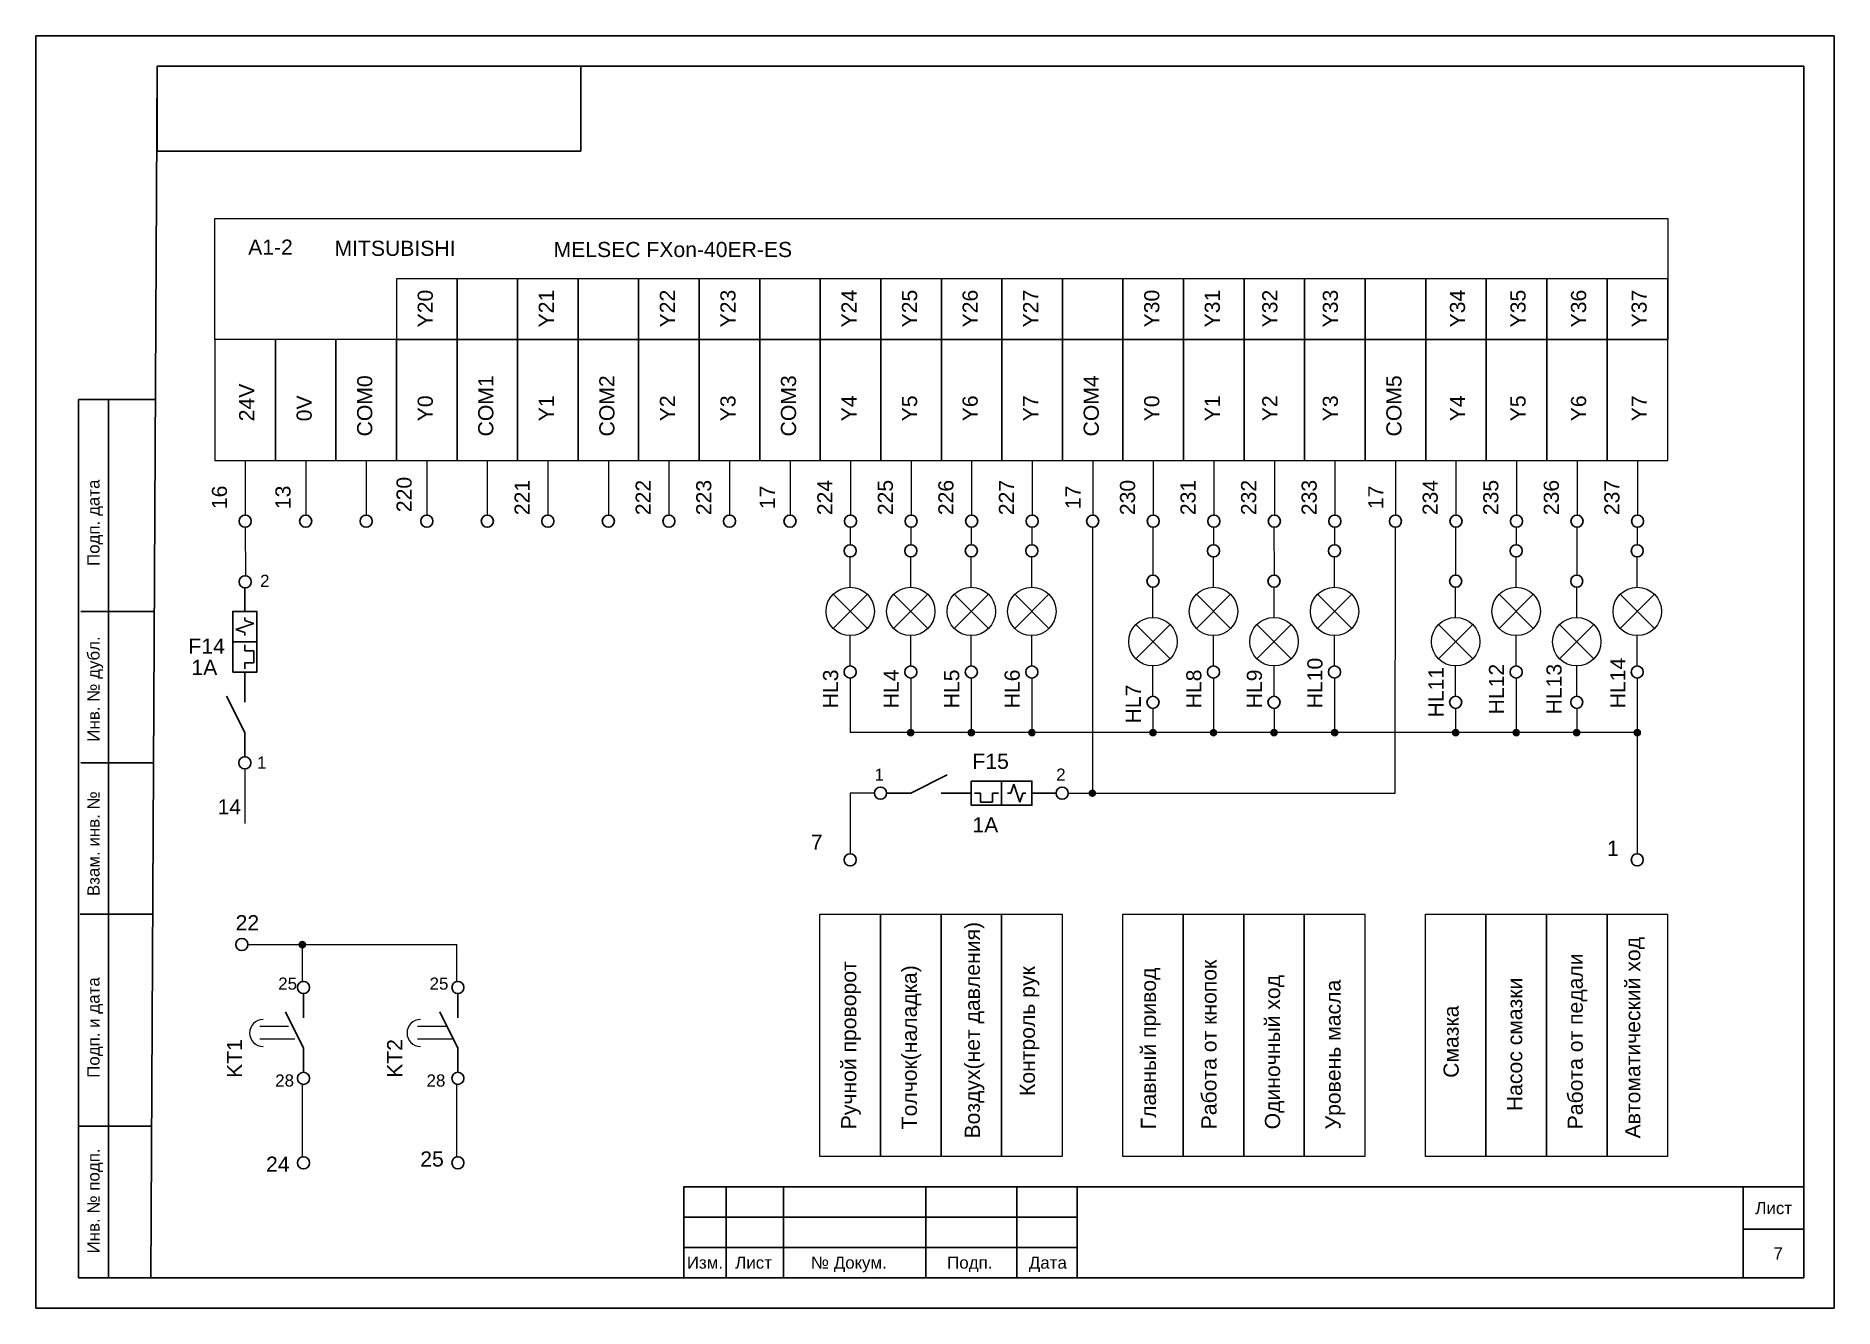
# Model space of a CAD drawing. Header units: millimetres. Extents: x 1674 to 4134, y 3039 to 4124.
# Drawn here: x 2001 to 2298, y 3290 to 3500 of the extents above; entities that cross this region are included whole.
import ezdxf

# ---------------------------------------------------------------- set-up
doc = ezdxf.new("R2010")
doc.units = ezdxf.units.MM
doc.layers.add('Аппаратура', color=7, linetype='Continuous', lineweight=20)
doc.layers.add('Рамки', color=7, linetype='Continuous', lineweight=25)
doc.styles.get("Standard").update_dxf_attribs({"font": 'arial.ttf'})

msp = doc.modelspace()

# ---------------------------------------------------------------- texts
at = {"layer": 'Рамки'}
for s, height, p in [('A1-2', 2.5, (2036.05, 3463.89)), ('MITSUBISHI', 2.5, (2050.31, 3463.7)), ('MELSEC FXon-40ER-ES', 2.5, (2086.5, 3463.5)), ('2', 2, (2038.02, 3409.06)), ('F14', 2.5, (2026.18, 3398.01)), ('1A', 2.5, (2026.68, 3394.51)), ('1', 2, (2037.52, 3379.06)), ('F15', 2.5, (2155.68, 3379.01)), ('1', 2, (2139.52, 3377.06)), ('2', 2, (2169.52, 3377.06)), ('14', 2.5, (2031, 3371.5)), ('1A', 2.5, (2155.68, 3368.51)), ('7', 2.5, (2128.99, 3365.65)), ('1', 2.5, (2260.5, 3364.65)), ('22', 2.5, (2033.98, 3352.36)), ('25', 2, (2041.02, 3342.56)), ('25', 2, (2066.02, 3342.56)), ('28', 2, (2040.52, 3326.56)), ('28', 2, (2065.52, 3326.56)), ('24', 2.5, (2039, 3312.5)), ('25', 2.5, (2064.48, 3313.36))]:
    msp.add_text(s, height=height).set_placement(p)
for s, p in [('Y20', (2066.55, 3451.89)), ('Y21', (2086.55, 3451.89)), ('Y22', (2106.55, 3451.89)), ('Y23', (2116.55, 3451.89)), ('Y24', (2136.55, 3451.89)), ('Y25', (2146.55, 3451.89)), ('Y26', (2156.55, 3451.89)), ('Y27', (2166.55, 3451.89)), ('Y30', (2186.55, 3451.89)), ('Y31', (2196.55, 3451.89)), ('Y32', (2206.05, 3451.89)), ('Y33', (2216.05, 3451.89)), ('Y34', (2237.05, 3451.89)), ('Y35', (2247.05, 3451.89)), ('Y36', (2257.05, 3451.89)), ('Y37', (2267.05, 3451.89)), ('24V', (2037.05, 3436.39)), ('COM0', (2056.55, 3433.89)), ('COM1', (2076.55, 3433.89)), ('COM2', (2096.55, 3433.89)), ('COM3', (2126.55, 3433.89)), ('COM4', (2176.55, 3433.89)), ('COM5', (2226.55, 3433.89)), ('0V', (2046.55, 3436.39)), ('Y0', (2066.55, 3436.39)), ('Y1', (2086.55, 3436.39)), ('Y2', (2106.55, 3436.39)), ('Y3', (2116.55, 3436.39)), ('Y4', (2136.55, 3436.39)), ('Y5', (2146.55, 3436.39)), ('Y6', (2156.55, 3436.39)), ('Y7', (2166.55, 3436.39)), ('Y0', (2186.55, 3436.39)), ('Y1', (2196.55, 3436.39)), ('Y2', (2206.05, 3436.39)), ('Y3', (2216.05, 3436.39)), ('Y4', (2237.05, 3436.39)), ('Y5', (2247.05, 3436.39)), ('Y6', (2257.05, 3436.39)), ('Y7', (2267.05, 3436.39)), ('16', (2032.55, 3421.89)), ('13', (2043.05, 3421.89)), ('220', (2063.05, 3421.39)), ('221', (2082.55, 3420.89)), ('222', (2102.55, 3420.89)), ('223', (2112.55, 3420.89)), ('17', (2123.05, 3421.89)), ('224', (2132.55, 3420.89)), ('225', (2142.55, 3420.89)), ('226', (2152.55, 3420.89)), ('227', (2162.55, 3420.89)), ('17', (2173.55, 3421.89)), ('230', (2182.55, 3420.89)), ('231', (2192.55, 3420.89)), ('232', (2202.55, 3420.89)), ('233', (2212.55, 3420.89)), ('17', (2223.55, 3421.89)), ('234', (2232.55, 3420.89)), ('235', (2242.55, 3420.89)), ('236', (2252.55, 3420.89)), ('237', (2262.55, 3420.89)), ('HL3', (2133.5, 3389)), ('HL4', (2143.5, 3389)), ('HL5', (2153.5, 3389)), ('HL6', (2163.5, 3389)), ('HL8', (2193.5, 3389)), ('HL9', (2203.5, 3389)), ('HL10', (2213.5, 3389)), ('HL11', (2233.5, 3387.5)), ('HL12', (2243.5, 3388)), ('HL13', (2253, 3388)), ('HL14', (2263.55, 3389)), ('HL7', (2183.5, 3386.5)), ('Воздух(нет давления)', (2156.91, 3317.98)), ('Автоматический ход', (2266, 3318)), ('Работа от кнопок', (2196, 3319.5)), ('Работа от педали', (2256.5, 3319.5)), ('Ручной проворот', (2136.5, 3319.5)), ('Толчок(наладка)', (2146.5, 3319.5)), ('Контроль рук', (2166, 3325)), ('Главный привод', (2186, 3319.5)), ('Одиночный ход', (2206.5, 3319.5)), ('Насос смазки', (2246.5, 3322.5)), ('Уровень масла', (2216.5, 3319.5)), ('Смазка', (2236, 3328)), ('KT1', (2035.05, 3327.99)), ('KT2', (2061.5, 3328))]:
    msp.add_text(s, height=2.5, rotation=90).set_placement(p)
for s, p in [('Подп. дата', (2011.5, 3412.5)), ('Инв. № дубл.', (2011.5, 3383.5)), ('Взам. инв. №', (2011.5, 3358)), ('Подп. и дата', (2011.5, 3328)), ('Инв. № подп.', (2011.5, 3299))]:
    msp.add_text(s, height=2, rotation=90, dxfattribs=at).set_placement(p)
for s, p in [('Лист', (2285, 3305.5)), ('7', (2288, 3298)), ('Изм.', (2108.5, 3296.5)), ('Лист', (2116.5, 3296.5)), ('№ Докум.', (2129, 3296.5)), ('Подп.', (2151.5, 3296.5)), ('Дата', (2165, 3296.5))]:
    msp.add_text(s, height=2, dxfattribs=at).set_placement(p)

# ---------------------------------------------------------------- hatches: boundary and pattern name
h = msp.add_hatch(color=256)
h.dxf.hatch_style = 1
h.paths.add_polyline_path([(2146, 3385, 1), (2145, 3385, 1)])
h = msp.add_hatch(color=256)
h.dxf.hatch_style = 1
h.paths.add_polyline_path([(2156, 3385, 1), (2155, 3385, 1)])
h = msp.add_hatch(color=256)
h.dxf.hatch_style = 1
h.paths.add_polyline_path([(2166, 3385, 1), (2165, 3385, 1)])
h = msp.add_hatch(color=256)
h.dxf.hatch_style = 1
h.paths.add_polyline_path([(2186, 3385, 1), (2185, 3385, 1)])
h = msp.add_hatch(color=256)
h.dxf.hatch_style = 1
h.paths.add_polyline_path([(2196, 3385, 1), (2195, 3385, 1)])
h = msp.add_hatch(color=256)
h.dxf.hatch_style = 1
h.paths.add_polyline_path([(2206, 3385, 1), (2205, 3385, 1)])
h = msp.add_hatch(color=256)
h.dxf.hatch_style = 1
h.paths.add_polyline_path([(2216, 3385, 1), (2215, 3385, 1)])
h = msp.add_hatch(color=256)
h.dxf.hatch_style = 1
h.paths.add_polyline_path([(2236, 3385, 1), (2235, 3385, 1)])
h = msp.add_hatch(color=256)
h.dxf.hatch_style = 1
h.paths.add_polyline_path([(2246, 3385, 1), (2245, 3385, 1)])
h = msp.add_hatch(color=256)
h.dxf.hatch_style = 1
h.paths.add_polyline_path([(2256, 3385, 1), (2255, 3385, 1)])
h = msp.add_hatch(color=256)
h.dxf.hatch_style = 1
h.paths.add_polyline_path([(2266, 3385, 1), (2265, 3385, 1)])
h = msp.add_hatch(color=256)
h.dxf.hatch_style = 1
h.paths.add_polyline_path([(2175.99, 3375, 1), (2174.99, 3375, 1)])
h = msp.add_hatch(color=256)
h.dxf.hatch_style = 1
h.paths.add_polyline_path([(2045.5, 3350, 1), (2044.5, 3350, 1)])

# ---------------------------------------------------------------- linework, layer by layer
for p, q in [((2035.5, 3405), (2035.5, 3409)), ((2035.5, 3403.5), (2035.5, 3404)), ((2034, 3402), (2037, 3403)), ((2035.5, 3401.5), (2034, 3402)), ((2037, 3403), (2035.5, 3403.5)), ((2035.5, 3401), (2035.5, 3401.5)), ((2033.5, 3400), (2037.5, 3400)), ((2035.5, 3398.5), (2035.5, 3399.5)), ((2037, 3398.5), (2035.5, 3398.5)), ((2037, 3396.5), (2037, 3398.5)), ((2035.5, 3395.5), (2035.5, 3396.5)), ((2035.5, 3396.5), (2037, 3396.5)), ((2035.5, 3395), (2035.5, 3390)), ((2035.5, 3385), (2032.5, 3391)), ((2035.5, 3381), (2035.5, 3385)), ((2145.5, 3375), (2151.5, 3378)), ((2160.5, 3377), (2160.5, 3373)), ((2141.5, 3375), (2145.5, 3375)), ((2155.5, 3375), (2150.5, 3375)), ((2156, 3375), (2157, 3375)), ((2157, 3375), (2157, 3373.5)), ((2159, 3373.5), (2159, 3375)), ((2159, 3375), (2160, 3375)), ((2161.5, 3375), (2162, 3375)), ((2162, 3375), (2162.5, 3376.5)), ((2162.5, 3376.5), (2163.5, 3373.5)), ((2163.5, 3373.5), (2164, 3375)), ((2164, 3375), (2164.5, 3375)), ((2165.5, 3375), (2169.5, 3375)), ((2157, 3373.5), (2159, 3373.5)), ((2045.2, 3341.92), (2045.2, 3337.92)), ((2070.7, 3341.92), (2070.7, 3337.92)), ((2045.2, 3332.92), (2042.2, 3338.92)), ((2070.7, 3332.92), (2067.7, 3338.92)), ((2045.2, 3328.92), (2045.2, 3332.92)), ((2070.7, 3328.92), (2070.7, 3332.92))]:
    msp.add_line(p, q)
for points in [[(2033.5, 3395), (2033.5, 3405), (2037.5, 3405), (2037.5, 3395)], [(2155.5, 3377), (2165.5, 3377), (2165.5, 3373), (2155.5, 3373)]]:
    msp.add_lwpolyline(points, close=True)
for centre, radius in [((2035.55, 3419.89), 1), ((2045.55, 3419.89), 1), ((2055.55, 3419.89), 1), ((2065.55, 3419.89), 1), ((2075.55, 3419.89), 1), ((2085.55, 3419.89), 1), ((2095.55, 3419.89), 1), ((2105.55, 3419.89), 1), ((2115.55, 3419.89), 1), ((2125.55, 3419.89), 1), ((2135.55, 3419.89), 1), ((2145.55, 3419.89), 1), ((2155.55, 3419.89), 1), ((2165.55, 3419.89), 1), ((2175.55, 3419.89), 1), ((2185.55, 3419.89), 1), ((2195.55, 3419.89), 1), ((2205.55, 3419.89), 1), ((2215.55, 3419.89), 1), ((2225.55, 3419.89), 1), ((2235.55, 3419.89), 1), ((2245.55, 3419.89), 1), ((2255.55, 3419.89), 1), ((2265.55, 3419.89), 1), ((2135.5, 3415), 1), ((2145.5, 3415), 1), ((2155.5, 3415), 1), ((2165.5, 3415), 1), ((2195.5, 3415), 1), ((2215.5, 3415), 1), ((2245.5, 3415), 1), ((2265.5, 3415), 1), ((2035.55, 3409.89), 1), ((2185.5, 3410), 1), ((2205.5, 3410), 1), ((2235.5, 3410), 1), ((2255.5, 3410), 1), ((2135.5, 3395), 1), ((2145.5, 3395), 1), ((2155.5, 3395), 1), ((2165.5, 3395), 1), ((2195.5, 3395), 1), ((2215.5, 3395), 1), ((2245.5, 3395), 1), ((2265.5, 3395), 1), ((2185.5, 3390), 1), ((2205.5, 3390), 1), ((2235.5, 3390), 1), ((2255.5, 3390), 1), ((2145.5, 3385), 0.5), ((2155.5, 3385), 0.5), ((2165.5, 3385), 0.5), ((2185.5, 3385), 0.5), ((2195.5, 3385), 0.5), ((2205.5, 3385), 0.5), ((2215.5, 3385), 0.5), ((2235.5, 3385), 0.5), ((2245.5, 3385), 0.5), ((2255.5, 3385), 0.5), ((2265.5, 3385), 0.5), ((2035.5, 3380), 1), ((2140.5, 3375), 1), ((2170.5, 3375), 1), ((2175.49, 3375), 0.5), ((2135.5, 3364), 1), ((2265.5, 3364), 1), ((2035, 3350), 1), ((2045, 3350), 0.5), ((2045.2, 3342.92), 1), ((2070.7, 3342.92), 1), ((2045.2, 3327.92), 1), ((2070.7, 3327.92), 1), ((2045.2, 3313.96), 1), ((2070.7, 3313.96), 1)]:
    msp.add_circle(centre, radius)
at = {"layer": 'Аппаратура'}
for p, q in [((2035.55, 3429.89), (2035.55, 3420.89)), ((2045.55, 3429.89), (2045.55, 3420.89)), ((2055.55, 3429.89), (2055.55, 3420.89)), ((2065.55, 3429.89), (2065.55, 3420.89)), ((2075.55, 3429.89), (2075.55, 3420.89)), ((2085.55, 3429.89), (2085.55, 3420.89)), ((2095.55, 3429.89), (2095.55, 3420.89)), ((2105.55, 3429.89), (2105.55, 3420.89)), ((2115.55, 3429.89), (2115.55, 3420.89)), ((2125.55, 3429.89), (2125.55, 3420.89)), ((2135.55, 3429.89), (2135.55, 3420.89)), ((2145.55, 3429.89), (2145.55, 3420.89)), ((2155.55, 3429.89), (2155.55, 3420.89)), ((2165.55, 3429.89), (2165.55, 3420.89)), ((2175.55, 3429.89), (2175.55, 3420.89)), ((2185.55, 3429.89), (2185.55, 3420.89)), ((2195.55, 3429.89), (2195.55, 3420.89)), ((2205.55, 3429.89), (2205.55, 3420.89)), ((2215.55, 3429.89), (2215.55, 3420.89)), ((2225.55, 3429.89), (2225.55, 3420.89)), ((2235.55, 3429.89), (2235.55, 3420.89)), ((2245.55, 3429.89), (2245.55, 3420.89)), ((2255.55, 3429.89), (2255.55, 3420.89)), ((2265.55, 3429.89), (2265.55, 3420.89)), ((2035.55, 3418.89), (2035.61, 3410.89)), ((2135.49, 3418.9), (2135.5, 3416)), ((2145.49, 3418.9), (2145.5, 3416)), ((2155.49, 3418.9), (2155.5, 3416)), ((2165.49, 3418.9), (2165.5, 3416)), ((2175.49, 3418.9), (2175.49, 3375)), ((2185.49, 3418.9), (2185.5, 3411)), ((2195.49, 3418.9), (2195.5, 3416)), ((2205.49, 3418.9), (2205.5, 3411)), ((2215.49, 3418.9), (2215.5, 3416)), ((2225.5, 3375), (2225.55, 3418.89)), ((2235.49, 3418.9), (2235.5, 3411)), ((2245.49, 3418.9), (2245.5, 3416)), ((2255.49, 3418.9), (2255.5, 3411)), ((2265.49, 3418.9), (2265.5, 3416)), ((2135.5, 3409), (2135.5, 3414)), ((2145.5, 3409), (2145.5, 3414)), ((2155.5, 3409), (2155.5, 3414)), ((2165.5, 3409), (2165.5, 3414)), ((2195.5, 3409), (2195.5, 3414)), ((2215.5, 3409), (2215.5, 3414)), ((2245.5, 3409), (2245.5, 3414)), ((2265.5, 3409), (2265.5, 3414)), ((2132.67, 3407.83), (2138.33, 3402.17)), ((2132.67, 3402.17), (2138.33, 3407.83)), ((2142.67, 3407.83), (2148.33, 3402.17)), ((2142.67, 3402.17), (2148.33, 3407.83)), ((2152.67, 3407.83), (2158.33, 3402.17)), ((2152.67, 3402.17), (2158.33, 3407.83)), ((2162.67, 3407.83), (2168.33, 3402.17)), ((2162.67, 3402.17), (2168.33, 3407.83)), ((2185.5, 3404), (2185.5, 3409)), ((2192.67, 3407.83), (2198.33, 3402.17)), ((2192.67, 3402.17), (2198.33, 3407.83)), ((2205.5, 3404), (2205.5, 3409)), ((2212.67, 3407.83), (2218.33, 3402.17)), ((2212.67, 3402.17), (2218.33, 3407.83)), ((2235.5, 3404), (2235.5, 3409)), ((2242.67, 3407.83), (2248.33, 3402.17)), ((2242.67, 3402.17), (2248.33, 3407.83)), ((2255.5, 3404), (2255.5, 3409)), ((2262.67, 3407.83), (2268.33, 3402.17)), ((2262.67, 3402.17), (2268.33, 3407.83)), ((2135.5, 3396), (2135.5, 3401)), ((2145.5, 3396), (2145.5, 3401)), ((2155.5, 3396), (2155.5, 3401)), ((2165.5, 3396), (2165.5, 3401)), ((2182.67, 3402.83), (2188.33, 3397.17)), ((2182.67, 3397.17), (2188.33, 3402.83)), ((2195.5, 3396), (2195.5, 3401)), ((2202.67, 3402.83), (2208.33, 3397.17)), ((2202.67, 3397.17), (2208.33, 3402.83)), ((2215.5, 3396), (2215.5, 3401)), ((2232.67, 3402.83), (2238.33, 3397.17)), ((2232.67, 3397.17), (2238.33, 3402.83)), ((2245.5, 3396), (2245.5, 3401)), ((2252.67, 3402.83), (2258.33, 3397.17)), ((2252.67, 3397.17), (2258.33, 3402.83)), ((2265.5, 3396), (2265.5, 3401)), ((2185.5, 3391), (2185.5, 3396)), ((2205.5, 3391), (2205.5, 3396)), ((2235.5, 3391), (2235.5, 3396)), ((2255.5, 3391), (2255.5, 3396)), ((2135.5, 3394), (2135.5, 3385)), ((2145.5, 3394), (2145.5, 3385)), ((2155.5, 3394), (2155.5, 3385)), ((2165.5, 3394), (2165.5, 3385)), ((2195.5, 3394), (2195.5, 3385)), ((2215.5, 3394), (2215.5, 3385)), ((2245.5, 3394), (2245.5, 3385)), ((2265.5, 3394), (2265.5, 3365)), ((2185.5, 3389), (2185.5, 3385)), ((2205.5, 3389), (2205.5, 3385)), ((2235.5, 3389), (2235.5, 3385)), ((2255.5, 3389), (2255.5, 3385)), ((2265.5, 3385), (2135.5, 3385)), ((2035.5, 3379), (2035.5, 3370)), ((2139.5, 3375), (2135.5, 3375)), ((2135.5, 3375), (2135.5, 3365)), ((2171.5, 3375), (2175.49, 3375)), ((2175.49, 3375), (2225.5, 3375)), ((2036, 3350), (2070.5, 3350)), ((2045.02, 3343.9), (2045, 3350)), ((2070.52, 3343.9), (2070.5, 3350)), ((2042.7, 3336.5), (2038, 3336.5)), ((2068.7, 3336.5), (2064, 3336.5)), ((2043.75, 3334.4), (2038, 3334.4)), ((2069.75, 3334.4), (2064, 3334.4)), ((2044.99, 3326.94), (2044.99, 3315)), ((2070.49, 3326.94), (2070.49, 3315))]:
    msp.add_line(p, q, dxfattribs=at)
for points in [[(2270.55, 3449.89), (2030.55, 3449.89), (2030.55, 3469.89), (2270.55, 3469.89)], [(2060.55, 3449.89), (2070.55, 3449.89), (2070.55, 3459.89), (2060.55, 3459.89)], [(2070.55, 3449.89), (2080.55, 3449.89), (2080.55, 3459.89), (2070.55, 3459.89)], [(2080.55, 3449.89), (2090.55, 3449.89), (2090.55, 3459.89), (2080.55, 3459.89)], [(2090.55, 3449.89), (2100.55, 3449.89), (2100.55, 3459.89), (2090.55, 3459.89)], [(2100.55, 3449.89), (2110.55, 3449.89), (2110.55, 3459.89), (2100.55, 3459.89)], [(2110.55, 3449.89), (2120.55, 3449.89), (2120.55, 3459.89), (2110.55, 3459.89)], [(2120.55, 3449.89), (2130.55, 3449.89), (2130.55, 3459.89), (2120.55, 3459.89)], [(2130.55, 3449.89), (2140.55, 3449.89), (2140.55, 3459.89), (2130.55, 3459.89)], [(2140.55, 3449.89), (2150.55, 3449.89), (2150.55, 3459.89), (2140.55, 3459.89)], [(2150.55, 3449.89), (2160.55, 3449.89), (2160.55, 3459.89), (2150.55, 3459.89)], [(2160.55, 3449.89), (2170.55, 3449.89), (2170.55, 3459.89), (2160.55, 3459.89)], [(2170.55, 3449.89), (2180.55, 3449.89), (2180.55, 3459.89), (2170.55, 3459.89)], [(2180.55, 3449.89), (2190.55, 3449.89), (2190.55, 3459.89), (2180.55, 3459.89)], [(2190.55, 3449.89), (2200.55, 3449.89), (2200.55, 3459.89), (2190.55, 3459.89)], [(2200.55, 3449.89), (2210.55, 3449.89), (2210.55, 3459.89), (2200.55, 3459.89)], [(2210.55, 3449.89), (2220.55, 3449.89), (2220.55, 3459.89), (2210.55, 3459.89)], [(2220.55, 3449.89), (2230.55, 3449.89), (2230.55, 3459.89), (2220.55, 3459.89)], [(2230.55, 3449.89), (2240.55, 3449.89), (2240.55, 3459.89), (2230.55, 3459.89)], [(2240.55, 3449.89), (2250.55, 3449.89), (2250.55, 3459.89), (2240.55, 3459.89)], [(2250.55, 3449.89), (2260.55, 3449.89), (2260.55, 3459.89), (2250.55, 3459.89)], [(2260.55, 3449.89), (2270.55, 3449.89), (2270.55, 3459.89), (2260.55, 3459.89)], [(2040.55, 3449.89), (2030.55, 3449.89), (2030.55, 3429.89), (2040.55, 3429.89)], [(2050.55, 3449.89), (2040.55, 3449.89), (2040.55, 3429.89), (2050.55, 3429.89)], [(2060.55, 3449.89), (2050.55, 3449.89), (2050.55, 3429.89), (2060.55, 3429.89)], [(2070.55, 3449.89), (2060.55, 3449.89), (2060.55, 3429.89), (2070.55, 3429.89)], [(2080.55, 3449.89), (2070.55, 3449.89), (2070.55, 3429.89), (2080.55, 3429.89)], [(2090.55, 3449.89), (2080.55, 3449.89), (2080.55, 3429.89), (2090.55, 3429.89)], [(2100.55, 3449.89), (2090.55, 3449.89), (2090.55, 3429.89), (2100.55, 3429.89)], [(2110.55, 3449.89), (2100.55, 3449.89), (2100.55, 3429.89), (2110.55, 3429.89)], [(2120.55, 3449.89), (2110.55, 3449.89), (2110.55, 3429.89), (2120.55, 3429.89)], [(2130.55, 3449.89), (2120.55, 3449.89), (2120.55, 3429.89), (2130.55, 3429.89)], [(2140.55, 3449.89), (2130.55, 3449.89), (2130.55, 3429.89), (2140.55, 3429.89)], [(2150.55, 3449.89), (2140.55, 3449.89), (2140.55, 3429.89), (2150.55, 3429.89)], [(2160.55, 3449.89), (2150.55, 3449.89), (2150.55, 3429.89), (2160.55, 3429.89)], [(2170.55, 3449.89), (2160.55, 3449.89), (2160.55, 3429.89), (2170.55, 3429.89)], [(2180.55, 3449.89), (2170.55, 3449.89), (2170.55, 3429.89), (2180.55, 3429.89)], [(2190.55, 3449.89), (2180.55, 3449.89), (2180.55, 3429.89), (2190.55, 3429.89)], [(2200.55, 3449.89), (2190.55, 3449.89), (2190.55, 3429.89), (2200.55, 3429.89)], [(2210.55, 3449.89), (2200.55, 3449.89), (2200.55, 3429.89), (2210.55, 3429.89)], [(2220.55, 3449.89), (2210.55, 3449.89), (2210.55, 3429.89), (2220.55, 3429.89)], [(2230.55, 3449.89), (2220.55, 3449.89), (2220.55, 3429.89), (2230.55, 3429.89)], [(2240.55, 3449.89), (2230.55, 3449.89), (2230.55, 3429.89), (2240.55, 3429.89)], [(2250.55, 3449.89), (2240.55, 3449.89), (2240.55, 3429.89), (2250.55, 3429.89)], [(2260.55, 3449.89), (2250.55, 3449.89), (2250.55, 3429.89), (2260.55, 3429.89)], [(2270.55, 3449.89), (2260.55, 3449.89), (2260.55, 3429.89), (2270.55, 3429.89)], [(2130.5, 3355), (2140.5, 3355), (2140.5, 3315), (2130.5, 3315)], [(2140.5, 3355), (2150.5, 3355), (2150.5, 3315), (2140.5, 3315)], [(2150.5, 3355), (2160.5, 3355), (2160.5, 3315), (2150.5, 3315)], [(2160.5, 3355), (2170.5, 3355), (2170.5, 3315), (2160.5, 3315)], [(2180.5, 3355), (2190.5, 3355), (2190.5, 3315), (2180.5, 3315)], [(2190.5, 3355), (2200.5, 3355), (2200.5, 3315), (2190.5, 3315)], [(2200.5, 3355), (2210.5, 3355), (2210.5, 3315), (2200.5, 3315)], [(2210.5, 3355), (2220.5, 3355), (2220.5, 3315), (2210.5, 3315)], [(2230.5, 3355), (2240.5, 3355), (2240.5, 3315), (2230.5, 3315)], [(2240.5, 3355), (2250.5, 3355), (2250.5, 3315), (2240.5, 3315)], [(2250.5, 3355), (2260.5, 3355), (2260.5, 3315), (2250.5, 3315)], [(2260.5, 3355), (2270.5, 3355), (2270.5, 3315), (2260.5, 3315)]]:
    msp.add_lwpolyline(points, close=True, dxfattribs=at)
for centre in [(2135.5, 3405), (2145.5, 3405), (2155.5, 3405), (2165.5, 3405), (2195.5, 3405), (2215.5, 3405), (2245.5, 3405), (2265.5, 3405), (2185.5, 3400), (2205.5, 3400), (2235.5, 3400), (2255.5, 3400)]:
    msp.add_circle(centre, 4, dxfattribs=at)
for centre in [(2038.52, 3335.4), (2064.52, 3335.4)]:
    msp.add_arc(centre, 2.23, 90, 270, dxfattribs=at)
at = {"layer": 'Рамки'}
for p, q in [((2020, 3295), (2021, 3495)), ((2021, 3495), (2293, 3495)), ((2293, 3495), (2293, 3295)), ((2008, 3440), (2020.72, 3440)), ((2008, 3295), (2008, 3440)), ((2013, 3295), (2013, 3440)), ((2020.42, 3405), (2008.42, 3405)), ((2020.42, 3380), (2008.42, 3380)), ((2020.3, 3355), (2008.3, 3355)), ((2020.12, 3320), (2008.12, 3320)), ((2020.12, 3320), (2008.12, 3320)), ((2020.12, 3320), (2008.12, 3320)), ((2115, 3310), (2115, 3295)), ((2124.5, 3310), (2124.5, 3295)), ((2148, 3310), (2148, 3295)), ((2163, 3310), (2163, 3295)), ((2283, 3310), (2283, 3295)), ((2108, 3305), (2173, 3305)), ((2283, 3303), (2293, 3303)), ((2108, 3300), (2173, 3300)), ((2020, 3295), (2008, 3295)), ((2293, 3295), (2020, 3295))]:
    msp.add_line(p, q, dxfattribs=at)
for points in [[(2001, 3500), (2298, 3500), (2298, 3290), (2001, 3290)], [(2021, 3495), (2091, 3495), (2091, 3481), (2021, 3481)], [(2108, 3295), (2108, 3310), (2293, 3310), (2293, 3295)], [(2108, 3310), (2173, 3310), (2173, 3295), (2108, 3295)]]:
    msp.add_lwpolyline(points, close=True, dxfattribs=at)

msp.set_redraw_order([(e.dxf.handle, doc.entitydb.next_handle()) for e in msp.query("TEXT MTEXT ATTDEF DIMENSION ARC_DIMENSION")])  # texts and dimensions are drawn at this point

doc.saveas('drawing.dxf')
